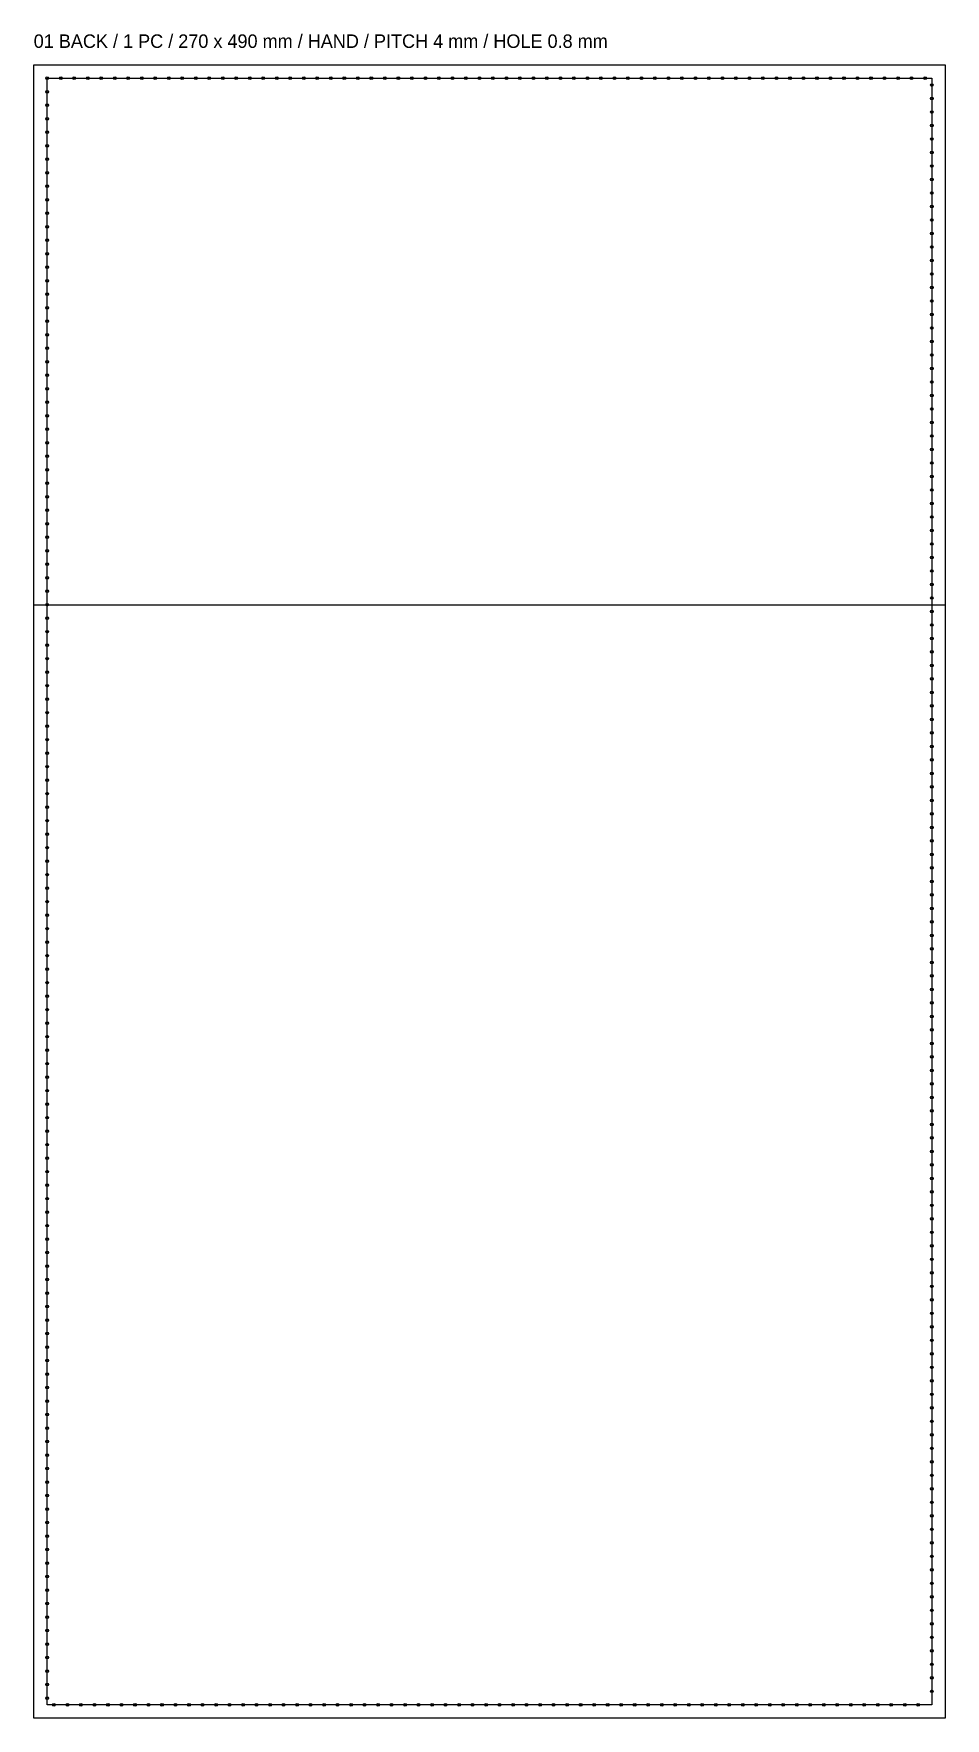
# Model space of a CAD drawing. Header units: millimetres. Extents: x 20 to 870, y -2810 to -15.
# Drawn here: x 20 to 290, y -514 to -14.8 of the extents above; entities that cross this region are included whole.
import ezdxf

# ---------------------------------------------------------------- set-up
doc = ezdxf.new("R2010")
doc.units = ezdxf.units.MM
doc.linetypes.add('DASHED', pattern=[5, 3, -2])
for name, color, linetype in [('BASE', 30, 'DASHED'), ('CUT', 7, 'CONTINUOUS'), ('HOLES', 6, 'CONTINUOUS'), ('LABELS', 8, 'CONTINUOUS'), ('MARKS', 4, 'CONTINUOUS'), ('STITCH', 6, 'CONTINUOUS')]:
    doc.layers.add(name, color=color, linetype=linetype)

msp = doc.modelspace()

# ---------------------------------------------------------------- texts
at = {"layer": 'LABELS'}
msp.add_text('01 BACK / 1 PC / 270 x 490 mm / HAND / PITCH 4 mm / HOLE 0.8 mm', height=4, dxfattribs=at).set_placement((20, -19))

# ---------------------------------------------------------------- linework, layer by layer
at = {"layer": 'BASE'}
msp.add_lwpolyline([(286, -510), (24, -510), (24, -28), (286, -28)], close=True, dxfattribs=at)
at = {"layer": 'CUT'}
msp.add_lwpolyline([(20, -24), (290, -24), (290, -514), (20, -514)], close=True, dxfattribs=at)
at = {"layer": 'HOLES'}
for centre in [(24, -28), (28, -28), (32, -28), (36, -28), (40, -28), (44, -28), (48, -28), (52, -28), (56, -28), (60, -28), (64, -28), (68, -28), (72, -28), (76, -28), (80, -28), (84, -28), (88, -28), (92, -28), (96, -28), (100, -28), (104, -28), (108, -28), (112, -28), (116, -28), (120, -28), (124, -28), (128, -28), (132, -28), (136, -28), (140, -28), (144, -28), (148, -28), (152, -28), (156, -28), (160, -28), (164, -28), (168, -28), (172, -28), (176, -28), (180, -28), (184, -28), (188, -28), (192, -28), (196, -28), (200, -28), (204, -28), (208, -28), (212, -28), (216, -28), (220, -28), (224, -28), (228, -28), (232, -28), (236, -28), (240, -28), (244, -28), (248, -28), (252, -28), (256, -28), (260, -28), (264, -28), (268, -28), (272, -28), (276, -28), (280, -28), (284, -28), (286, -30), (24, -32), (286, -34), (24, -36), (24, -40), (286, -38), (24, -44), (286, -42), (24, -48), (286, -46), (286, -50), (24, -52), (286, -54), (24, -56), (24, -60), (286, -58), (24, -64), (286, -62), (24, -68), (286, -66), (286, -70), (24, -72), (286, -74), (24, -76), (24, -80), (286, -78), (24, -84), (286, -82), (24, -88), (286, -86), (286, -90), (24, -92), (286, -94), (24, -96), (24, -100), (286, -98), (24, -104), (286, -102), (24, -108), (286, -106), (286, -110), (24, -112), (286, -114), (24, -116), (24, -120), (286, -118), (24, -124), (286, -122), (24, -128), (286, -126), (286, -130), (24, -132), (286, -134), (24, -136), (24, -140), (286, -138), (24, -144), (286, -142), (24, -148), (286, -146), (286, -150), (24, -152), (286, -154), (24, -156), (24, -160), (286, -158), (24, -164), (286, -162), (24, -168), (286, -166), (286, -170), (24, -172), (286, -174), (24, -176), (24, -180), (286, -178), (24, -184), (286, -182), (24, -188), (286, -186), (286, -190), (24, -192), (286, -194), (24, -196), (24, -200), (286, -198), (24, -204), (286, -202), (24, -208), (286, -206), (286, -210), (24, -212), (286, -214), (24, -216), (24, -220), (286, -218), (24, -224), (286, -222), (24, -228), (286, -226), (286, -230), (24, -232), (286, -234), (24, -236), (24, -240), (286, -238), (24, -244), (286, -242), (24, -248), (286, -246), (286, -250), (24, -252), (286, -254), (24, -256), (286, -258), (24, -260), (24, -264), (286, -262), (24, -268), (286, -266), (24, -272), (286, -270), (286, -274), (24, -276), (286, -278), (24, -280), (24, -284), (286, -282), (24, -288), (286, -286), (24, -292), (286, -290), (286, -294), (24, -296), (286, -298), (24, -300), (24, -304), (286, -302), (24, -308), (286, -306), (24, -312), (286, -310), (286, -314), (24, -316), (286, -318), (24, -320), (24, -324), (286, -322), (24, -328), (286, -326), (24, -332), (286, -330), (286, -334), (24, -336), (286, -338), (24, -340), (24, -344), (286, -342), (24, -348), (286, -346), (24, -352), (286, -350), (286, -354), (24, -356), (286, -358), (24, -360), (24, -364), (286, -362), (24, -368), (286, -366), (24, -372), (286, -370), (286, -374), (24, -376), (286, -378), (24, -380), (24, -384), (286, -382), (24, -388), (286, -386), (24, -392), (286, -390), (286, -394), (24, -396), (286, -398), (24, -400), (24, -404), (286, -402), (24, -408), (286, -406), (24, -412), (286, -410), (286, -414), (24, -416), (286, -418), (24, -420), (24, -424), (286, -422), (24, -428), (286, -426), (24, -432), (286, -430), (286, -434), (24, -436), (286, -438), (24, -440), (24, -444), (286, -442), (24, -448), (286, -446), (24, -452), (286, -450), (286, -454), (24, -456), (286, -458), (24, -460), (24, -464), (286, -462), (24, -468), (286, -466), (24, -472), (286, -470), (286, -474), (24, -476), (286, -478), (24, -480), (24, -484), (286, -482), (24, -488), (286, -486), (24, -492), (286, -490), (286, -494), (24, -496), (286, -498), (24, -500), (24, -504), (286, -502), (24, -508), (286, -506), (26, -510), (30, -510), (34, -510), (38, -510), (42, -510), (46, -510), (50, -510), (54, -510), (58, -510), (62, -510), (66, -510), (70, -510), (74, -510), (78, -510), (82, -510), (86, -510), (90, -510), (94, -510), (98, -510), (102, -510), (106, -510), (110, -510), (114, -510), (118, -510), (122, -510), (126, -510), (130, -510), (134, -510), (138, -510), (142, -510), (146, -510), (150, -510), (154, -510), (158, -510), (162, -510), (166, -510), (170, -510), (174, -510), (178, -510), (182, -510), (186, -510), (190, -510), (194, -510), (198, -510), (202, -510), (206, -510), (210, -510), (214, -510), (218, -510), (222, -510), (226, -510), (230, -510), (234, -510), (238, -510), (242, -510), (246, -510), (250, -510), (254, -510), (258, -510), (262, -510), (266, -510), (270, -510), (274, -510), (278, -510), (282, -510)]:
    msp.add_circle(centre, 0.4, dxfattribs=at)
at = {"layer": 'MARKS'}
msp.add_lwpolyline([(20, -184), (290, -184)], dxfattribs=at)
at = {"layer": 'STITCH'}
msp.add_lwpolyline([(286, -510), (24, -510), (24, -28), (286, -28), (286, -510)], dxfattribs=at)

msp.set_redraw_order([(e.dxf.handle, doc.entitydb.next_handle()) for e in msp.query("TEXT MTEXT ATTDEF DIMENSION ARC_DIMENSION")])  # texts and dimensions are drawn at this point

doc.saveas('drawing.dxf')
